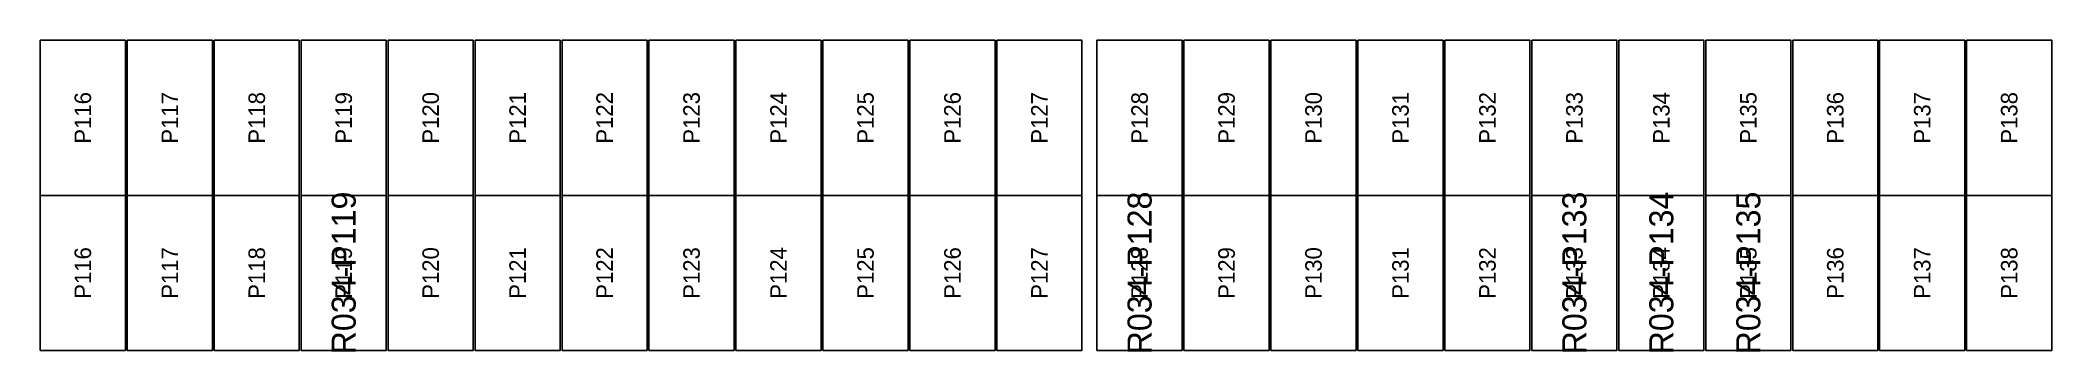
# Model space of a CAD drawing. Extents: x 296295 to 296770, y 651564 to 652121.
# Drawn here: x 296546.16 to 296572.94, y 651986.65 to 651990.8 of the extents above; entities that cross this region are included whole.
import ezdxf
from ezdxf.enums import TextEntityAlignment as Align

# ---------------------------------------------------------------- set-up
doc = ezdxf.new("R2010")
doc.units = 0

msp = doc.modelspace()

# ---------------------------------------------------------------- texts
at = {"layer": 'DEFECT_LABELS'}
for s, p in [('R034-P119', (296550.198, 651987.7)), ('R034-P128', (296560.796, 651987.7)), ('R034-P133', (296566.586, 651987.7)), ('R034-P134', (296567.744, 651987.7)), ('R034-P135', (296568.902, 651987.7))]:
    msp.add_text(s, height=0.32, rotation=90, dxfattribs=at).set_placement(p, align=Align.MIDDLE_CENTER)
at = {"layer": 'PANEL_POSITION'}
for s, p in [('P116', (296546.724, 651989.763)), ('P117', (296547.882, 651989.763)), ('P118', (296549.04, 651989.763)), ('P119', (296550.198, 651989.763)), ('P120', (296551.356, 651989.763)), ('P121', (296552.514, 651989.763)), ('P122', (296553.672, 651989.763)), ('P123', (296554.83, 651989.763)), ('P124', (296555.988, 651989.763)), ('P125', (296557.146, 651989.763)), ('P126', (296558.304, 651989.763)), ('P127', (296559.462, 651989.763)), ('P128', (296560.796, 651989.763)), ('P129', (296561.954, 651989.763)), ('P130', (296563.112, 651989.763)), ('P131', (296564.27, 651989.763)), ('P132', (296565.428, 651989.763)), ('P133', (296566.586, 651989.763)), ('P134', (296567.744, 651989.763)), ('P135', (296568.902, 651989.763)), ('P136', (296570.06, 651989.763)), ('P137', (296571.218, 651989.763)), ('P138', (296572.376, 651989.763)), ('P116', (296546.724, 651987.7)), ('P117', (296547.882, 651987.7)), ('P118', (296549.04, 651987.7)), ('P119', (296550.198, 651987.7)), ('P120', (296551.356, 651987.7)), ('P121', (296552.514, 651987.7)), ('P122', (296553.672, 651987.7)), ('P123', (296554.83, 651987.7)), ('P124', (296555.988, 651987.7)), ('P125', (296557.146, 651987.7)), ('P126', (296558.304, 651987.7)), ('P127', (296559.462, 651987.7)), ('P128', (296560.796, 651987.7)), ('P129', (296561.954, 651987.7)), ('P130', (296563.112, 651987.7)), ('P131', (296564.27, 651987.7)), ('P132', (296565.428, 651987.7)), ('P133', (296566.586, 651987.7)), ('P134', (296567.744, 651987.7)), ('P135', (296568.902, 651987.7)), ('P136', (296570.06, 651987.7)), ('P137', (296571.218, 651987.7)), ('P138', (296572.376, 651987.7))]:
    msp.add_text(s, height=0.22, rotation=90, dxfattribs=at).set_placement(p, align=Align.MIDDLE_CENTER)

# ---------------------------------------------------------------- linework, layer by layer
at = {"layer": 'DEFECTIVE_PANELS'}
for points in [[(296549.631, 651988.732), (296550.765, 651988.732), (296550.765, 651986.669), (296549.631, 651986.669)], [(296560.229, 651988.732), (296561.363, 651988.732), (296561.363, 651986.669), (296560.229, 651986.669)], [(296566.019, 651988.732), (296567.153, 651988.732), (296567.153, 651986.669), (296566.019, 651986.669)], [(296567.177, 651988.732), (296568.311, 651988.732), (296568.311, 651986.669), (296567.177, 651986.669)], [(296568.335, 651988.732), (296569.469, 651988.732), (296569.469, 651986.669), (296568.335, 651986.669)]]:
    msp.add_lwpolyline(points, close=True, dxfattribs=at)
at = {"layer": 'PANELS_MASTER'}
for points in [[(296546.157, 651990.795), (296547.291, 651990.795), (296547.291, 651988.732), (296546.157, 651988.732)], [(296547.315, 651990.795), (296548.449, 651990.795), (296548.449, 651988.732), (296547.315, 651988.732)], [(296548.473, 651990.795), (296549.607, 651990.795), (296549.607, 651988.732), (296548.473, 651988.732)], [(296549.631, 651990.795), (296550.765, 651990.795), (296550.765, 651988.732), (296549.631, 651988.732)], [(296550.789, 651990.795), (296551.923, 651990.795), (296551.923, 651988.732), (296550.789, 651988.732)], [(296551.947, 651990.795), (296553.081, 651990.795), (296553.081, 651988.732), (296551.947, 651988.732)], [(296553.105, 651990.795), (296554.239, 651990.795), (296554.239, 651988.732), (296553.105, 651988.732)], [(296554.263, 651990.795), (296555.397, 651990.795), (296555.397, 651988.732), (296554.263, 651988.732)], [(296555.421, 651990.795), (296556.555, 651990.795), (296556.555, 651988.732), (296555.421, 651988.732)], [(296556.579, 651990.795), (296557.713, 651990.795), (296557.713, 651988.732), (296556.579, 651988.732)], [(296557.737, 651990.795), (296558.871, 651990.795), (296558.871, 651988.732), (296557.737, 651988.732)], [(296558.895, 651990.795), (296560.029, 651990.795), (296560.029, 651988.732), (296558.895, 651988.732)], [(296560.229, 651990.795), (296561.363, 651990.795), (296561.363, 651988.732), (296560.229, 651988.732)], [(296561.387, 651990.795), (296562.521, 651990.795), (296562.521, 651988.732), (296561.387, 651988.732)], [(296562.545, 651990.795), (296563.679, 651990.795), (296563.679, 651988.732), (296562.545, 651988.732)], [(296563.703, 651990.795), (296564.837, 651990.795), (296564.837, 651988.732), (296563.703, 651988.732)], [(296564.861, 651990.795), (296565.995, 651990.795), (296565.995, 651988.732), (296564.861, 651988.732)], [(296566.019, 651990.795), (296567.153, 651990.795), (296567.153, 651988.732), (296566.019, 651988.732)], [(296567.177, 651990.795), (296568.311, 651990.795), (296568.311, 651988.732), (296567.177, 651988.732)], [(296568.335, 651990.795), (296569.469, 651990.795), (296569.469, 651988.732), (296568.335, 651988.732)], [(296569.493, 651990.795), (296570.627, 651990.795), (296570.627, 651988.732), (296569.493, 651988.732)], [(296570.651, 651990.795), (296571.785, 651990.795), (296571.785, 651988.732), (296570.651, 651988.732)], [(296571.809, 651990.795), (296572.943, 651990.795), (296572.943, 651988.732), (296571.809, 651988.732)], [(296546.157, 651988.732), (296547.291, 651988.732), (296547.291, 651986.669), (296546.157, 651986.669)], [(296547.315, 651988.732), (296548.449, 651988.732), (296548.449, 651986.669), (296547.315, 651986.669)], [(296548.473, 651988.732), (296549.607, 651988.732), (296549.607, 651986.669), (296548.473, 651986.669)], [(296550.789, 651988.732), (296551.923, 651988.732), (296551.923, 651986.669), (296550.789, 651986.669)], [(296551.947, 651988.732), (296553.081, 651988.732), (296553.081, 651986.669), (296551.947, 651986.669)], [(296553.105, 651988.732), (296554.239, 651988.732), (296554.239, 651986.669), (296553.105, 651986.669)], [(296554.263, 651988.732), (296555.397, 651988.732), (296555.397, 651986.669), (296554.263, 651986.669)], [(296555.421, 651988.732), (296556.555, 651988.732), (296556.555, 651986.669), (296555.421, 651986.669)], [(296556.579, 651988.732), (296557.713, 651988.732), (296557.713, 651986.669), (296556.579, 651986.669)], [(296557.737, 651988.732), (296558.871, 651988.732), (296558.871, 651986.669), (296557.737, 651986.669)], [(296558.895, 651988.732), (296560.029, 651988.732), (296560.029, 651986.669), (296558.895, 651986.669)], [(296561.387, 651988.732), (296562.521, 651988.732), (296562.521, 651986.669), (296561.387, 651986.669)], [(296562.545, 651988.732), (296563.679, 651988.732), (296563.679, 651986.669), (296562.545, 651986.669)], [(296563.703, 651988.732), (296564.837, 651988.732), (296564.837, 651986.669), (296563.703, 651986.669)], [(296564.861, 651988.732), (296565.995, 651988.732), (296565.995, 651986.669), (296564.861, 651986.669)], [(296569.493, 651988.732), (296570.627, 651988.732), (296570.627, 651986.669), (296569.493, 651986.669)], [(296570.651, 651988.732), (296571.785, 651988.732), (296571.785, 651986.669), (296570.651, 651986.669)], [(296571.809, 651988.732), (296572.943, 651988.732), (296572.943, 651986.669), (296571.809, 651986.669)]]:
    msp.add_lwpolyline(points, close=True, dxfattribs=at)

msp.set_redraw_order([(e.dxf.handle, doc.entitydb.next_handle()) for e in msp.query("TEXT MTEXT ATTDEF DIMENSION ARC_DIMENSION")])  # texts and dimensions are drawn at this point

doc.saveas('drawing.dxf')
